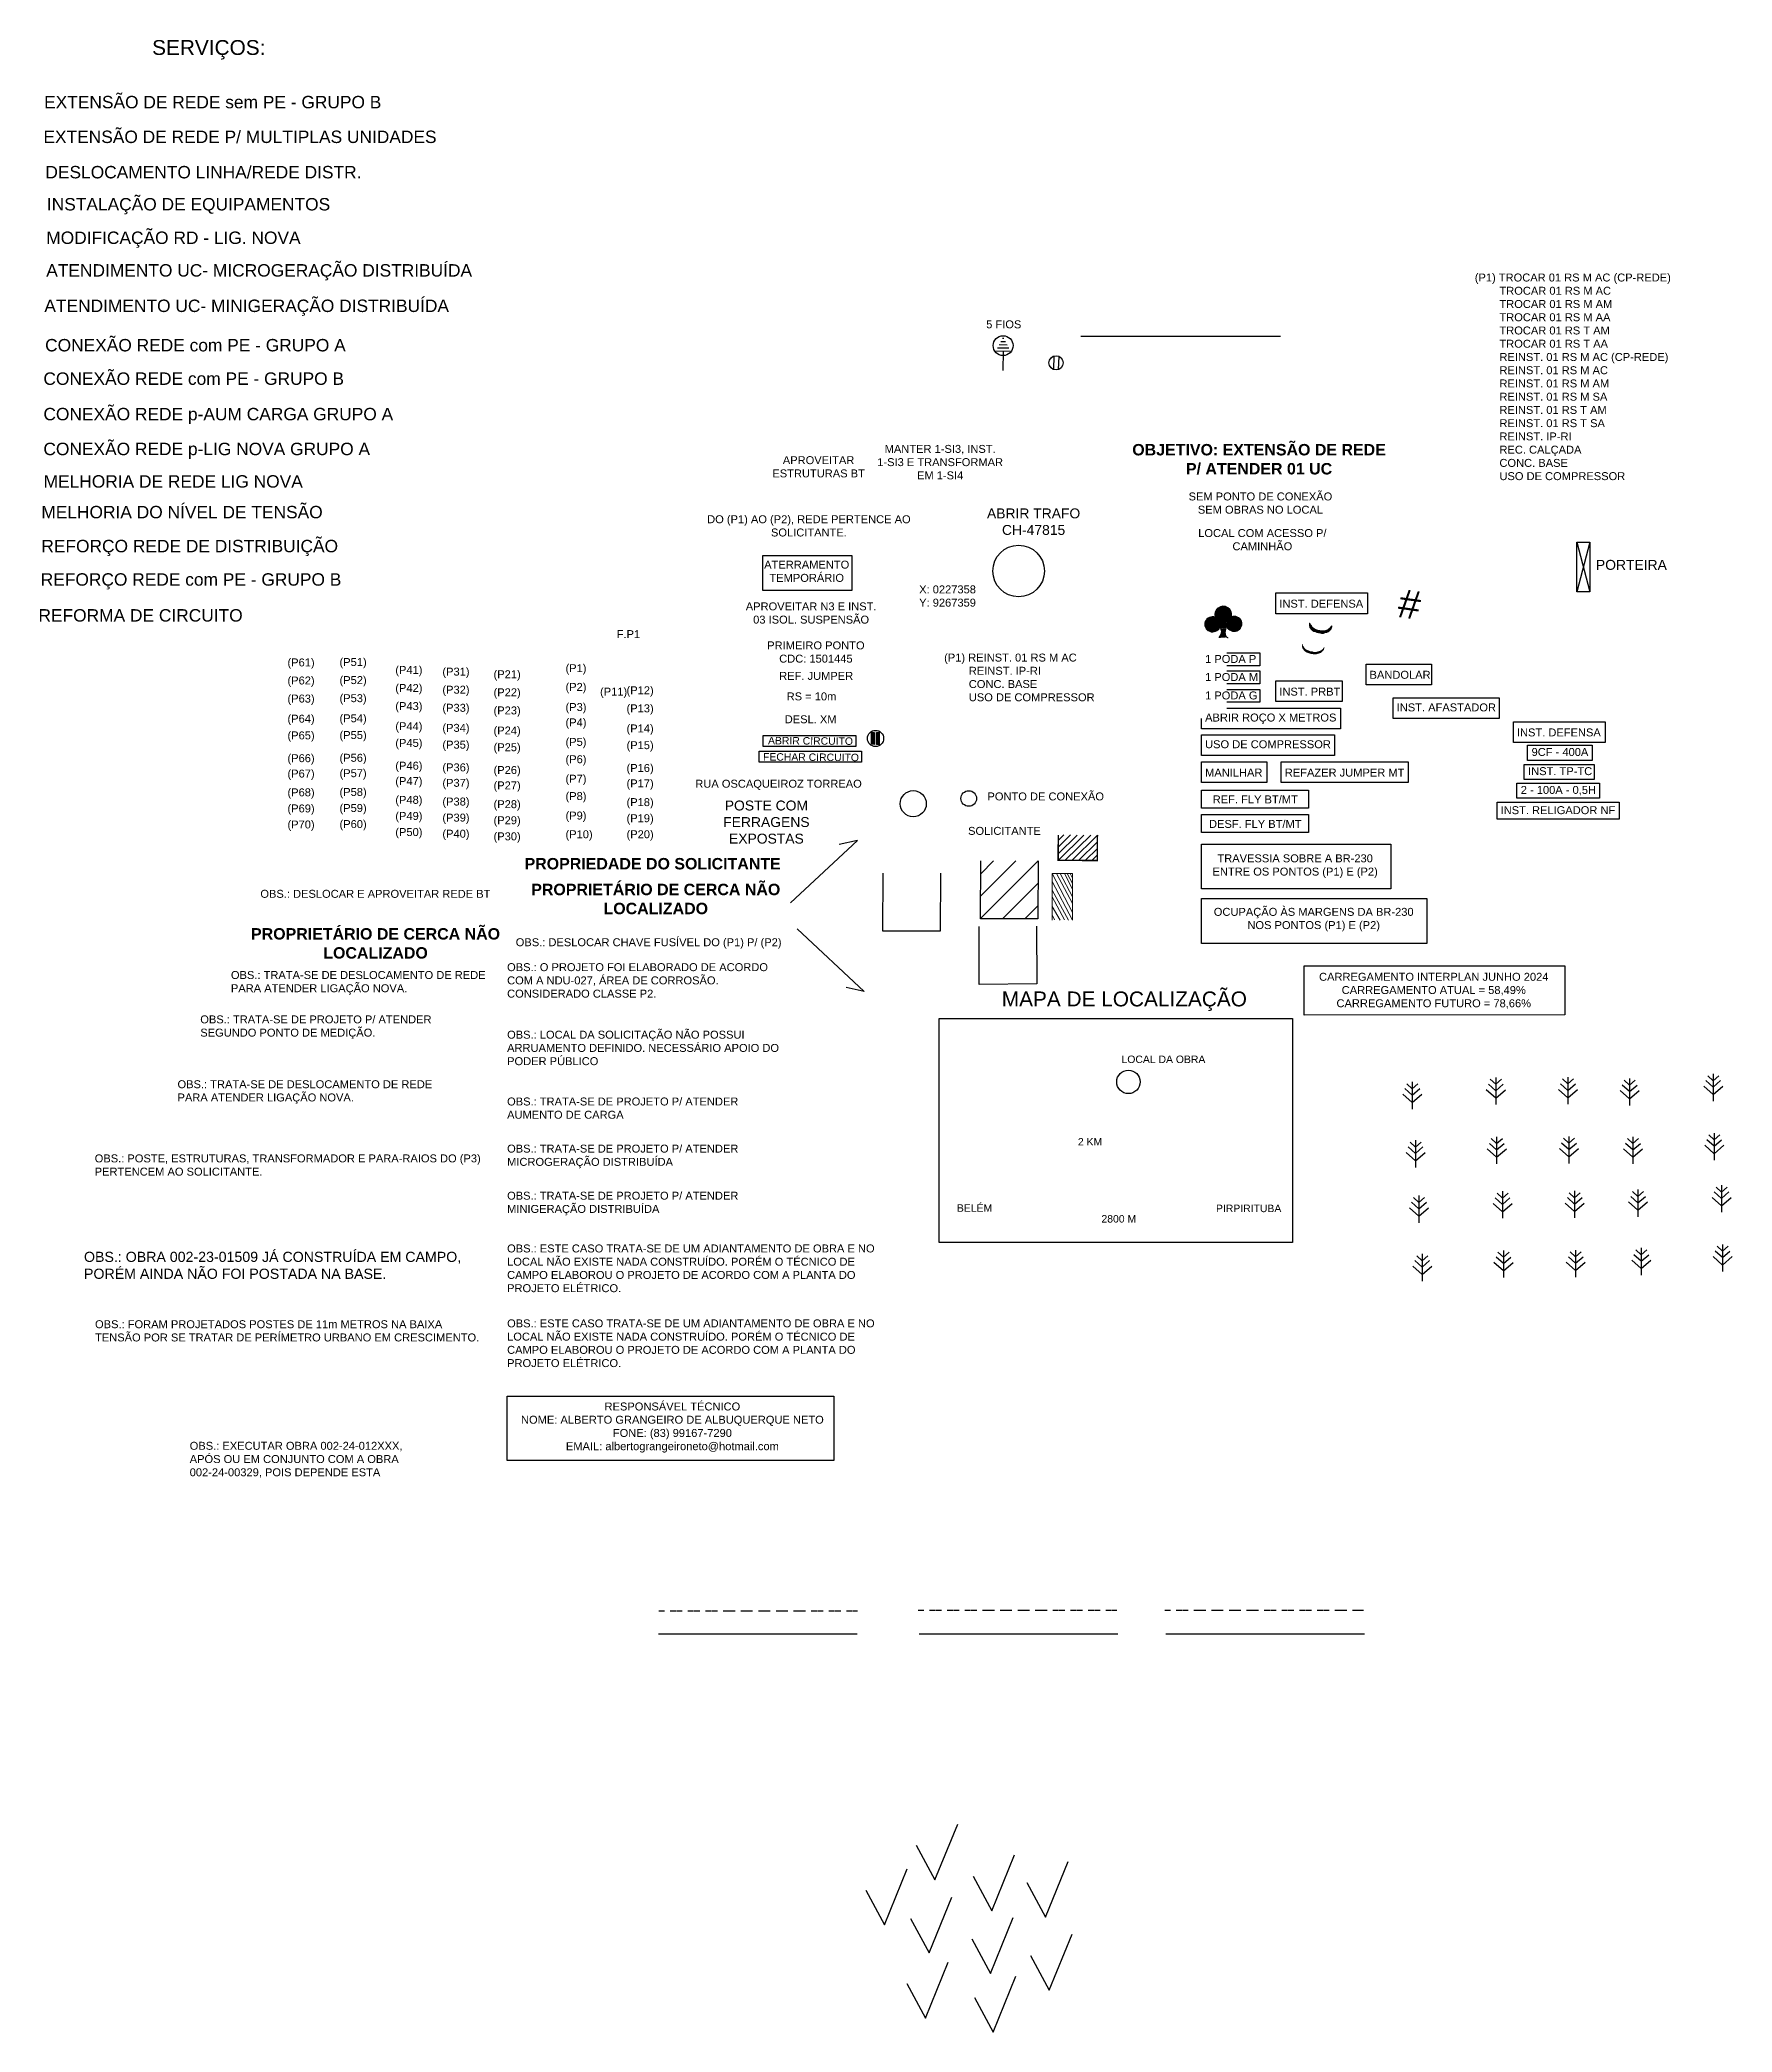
# Paper-space layout 'OBSERVAÇÕES' of a CAD drawing. Extents: x 729 to 1834, y 723 to 1194.
# Drawn here: x 728.8 to 1069.6, y 792.7 to 1194 of the extents above; entities that cross this region are included whole.
import ezdxf

# ---------------------------------------------------------------- set-up
doc = ezdxf.new("R2010")
doc.units = 0
doc.linetypes.add('TRACEJADA', pattern=[3.45, 1.15, -1.15, 1.15])
for name, color, linetype in [('06- CERCADO', 252, 'CERCA'), ('Arvores', 3, 'Continuous'), ('CABO_MT', 7, 'Continuous'), ('Consumidor', 7, 'Continuous'), ('EO_WIRE_SEGMENT_INST', 1, 'Continuous'), ('Estrutura civís', 7, 'Continuous'), ('FORMATO', 7, 'Continuous'), ('Observação', 5, 'Continuous'), ('PTE_P', 3, 'Continuous'), ('Textos', 7, 'Continuous'), ('TEXTOS A IMPLANTAR', 1, 'Continuous')]:
    doc.layers.add(name, color=color, linetype=linetype)
doc.layers.add('ARRUAMENTO', color=253, linetype='Continuous', lineweight=35)
doc.styles.add('Arial', font='arial.ttf')
doc.styles.get("Standard").update_dxf_attribs({"font": 'arial.ttf'})
doc.linetypes.add('CERCA', pattern='A,1.2,-0.13,["X",Standard,S=0.25,R=0,X=-0.075,Y=-0.125],-0.13', length=1.46)

psp = doc.layouts.new('OBSERVAÇÕES')

# ---------------------------------------------------------------- texts
at = {"char_height": 2.5, "attachment_point": 1}
for s, insert in [('EXTENSÃO DE REDE sem PE - GRUPO B', (729.63, 1182.68)), ('EXTENSÃO DE REDE P/ MULTIPLAS UNIDADES', (729.49, 1175.69)), ('DESLOCAMENTO LINHA/REDE DISTR.', (729.89, 1168.57)), ('INSTALAÇÃO DE EQUIPAMENTOS', (730.19, 1162.11)), ('MODIFICAÇÃO RD - LIG. NOVA', (730.06, 1155.36)), ('ATENDIMENTO UC- MICROGERAÇÃO DISTRIBUÍDA', (730.06, 1148.79)), ('ATENDIMENTO UC- MINIGERAÇÃO DISTRIBUÍDA', (729.68, 1141.65)), ('CONEXÃO REDE com PE - GRUPO A', (729.83, 1133.72)), ('CONEXÃO REDE com PE - GRUPO B', (729.49, 1126.98)), ('CONEXÃO REDE p-AUM CARGA GRUPO A', (729.49, 1119.84)), ('CONEXÃO REDE p-LIG NOVA GRUPO A', (729.49, 1112.82)), ('MELHORIA DE REDE LIG NOVA', (729.53, 1106.28)), ('MELHORIA DO NÍVEL DE TENSÃO', (729.07, 1100.1)), ('REFORÇO REDE DE DISTRIBUIÇÃO ', (729.07, 1093.26)), ('REFORÇO REDE com PE - GRUPO B', (728.95, 1086.53)), ('REFORMA DE CIRCUITO', (728.49, 1079.3))]:
    psp.add_mtext(s, dxfattribs=dict(at, insert=insert))
at = {"insert": (1017.74, 1146.9), "char_height": 1.6, "width": 88.5714, "attachment_point": 1}
psp.add_mtext('(P1) TROCAR 01 RS M AC (CP-REDE)\\P        TROCAR 01 RS M AC\\P        TROCAR 01 RS M AM\\P        TROCAR 01 RS M AA\\P        TROCAR 01 RS T AM\\P        TROCAR 01 RS T AA\\P        REINST. 01 RS M AC (CP-REDE)\\P        REINST. 01 RS M AC\\P        REINST. 01 RS M AM\\P        REINST. 01 RS M SA\\P        REINST. 01 RS T AM\\P        REINST. 01 RS T SA\\P        REINST. IP-RI\\P        REC. CALÇADA\\P        CONC. BASE\\P        USO DE COMPRESSOR', dxfattribs=at)
at = {"color": 7, "insert": (1002.8, 1083.42), "char_height": 5.7104, "attachment_point": 1, "rotation": 352}
psp.add_mtext('{\\fArial|b0|i0|c0;# }', dxfattribs=at)
at = {"color": 174, "true_color": 0x0000b2, "insert": (737.66, 949.86), "char_height": 2.043, "width": 77.8785, "attachment_point": 1, "bg_fill": 2}
psp.add_mtext('OBS.: OBRA 002-23-01509 JÁ CONSTRUÍDA EM CAMPO, PORÉM AINDA NÃO FOI POSTADA NA BASE.', dxfattribs=at)
at = {"layer": 'FORMATO', "color": 250, "true_color": 0x333333, "insert": (919.35, 1137.47), "char_height": 1.6, "width": 42.9914, "attachment_point": 1}
psp.add_mtext('5 FIOS', dxfattribs=at)
at = {"layer": 'FORMATO', "color": 1, "char_height": 1.6, "attachment_point": 1}
for s, insert, width in [('\\pxqc;MANTER 1-SI3, INST. 1-SI3 E TRANSFORMAR EM 1-SI4', (896.64, 1112.38), 26.8771), ('\\pxqc;APROVEITAR ESTRUTURAS BT', (873.53, 1110.11), 24.1343), ('\\pxqc;ATERRAMENTO^JTEMPORÁRIO', (861.71, 1089.07), 42.9914), ('\\pxqc;APROVEITAR N3 E INST. ^J03 ISOL. SUSPENSÃO', (862.6, 1080.66), 42.9914), ('INST. DEFENSA', (978.38, 1081.2), 42.9914), ('1 PODA P', (963.43, 1070.07), 42.9914), ('REF. JUMPER', (877.66, 1066.66), 42.9914), ('1 PODA M', (963.43, 1066.43), 42.9914), ('INST. PRBT', (978.38, 1063.49), 12.5448), ('BANDOLAR', (996.55, 1066.88), 42.9914), ('RS = 10m', (879.17, 1062.53), 42.9914), ('1 PODA G', (963.43, 1062.72), 42.9914), ('INST. AFASTADOR', (1002.02, 1060.31), 42.9914), ('DESL. XM', (878.78, 1057.92), 42.9914), ('ABRIR ROÇO X METROS', (963.43, 1058.27), 42.9914), ('USO DE COMPRESSOR', (963.43, 1052.89), 42.9914), ('INST. DEFENSA', (1026.23, 1055.27), 42.9914), ('INST. TP-TC', (1028.48, 1047.47), 42.9914), ('9CF - 400A', (1029.18, 1051.33), 42.9914), ('MANILHAR', (963.43, 1047.18), 42.9914), ('REFAZER JUMPER MT', (979.48, 1047.18), 42.9914), ('2 - 100A - 0,5H', (1027, 1043.69), 42.9914), ('PONTO DE CONEXÃO', (919.6, 1042.38), 42.9914), ('\\pxqc;REF. FLY BT/MT', (961.08, 1041.78), 24.9208), ('INST. RELIGADOR NF', (1022.94, 1039.61), 42.9914), ('SOLICITANTE', (915.7, 1035.44), 42.9914), ('\\pxqc;DESF. FLY BT/MT', (961.08, 1036.84), 24.9208), ('\\pxqc;TRAVESSIA SOBRE A BR-230 ENTRE OS PONTOS (P1) E (P2)', (964.12, 1029.91), 34.9018), ('OBS.: DESLOCAR E APROVEITAR REDE BT', (773.18, 1022.76), 56.4771), ('\\pxqc;OCUPAÇÃO ÀS MARGENS DA BR-230 NOS PONTOS (P1) E (P2)', (964.28, 1019.13), 42.0446), ('OBS.: DESLOCAR CHAVE FUSÍVEL DO (P1) P/ (P2)', (824.61, 1013.01), 56.4771), ('OBS.: O PROJETO FOI ELABORADO DE ACORDO COM A NDU-027, ÁREA DE CORROSÃO. CONSIDERADO CLASSE P2.', (822.87, 1007.99), 56.3927), ('OBS.: TRATA-SE DE DESLOCAMENTO DE REDE PARA ATENDER LIGAÇÃO NOVA.', (767.25, 1006.41), 56.3927), ('\\pxqc;CARREGAMENTO INTERPLAN JUNHO 2024\\PCARREGAMENTO ATUAL = 58,49%\\PCARREGAMENTO FUTURO = 78,66%', (978.23, 1006.05), 62.5018), ('OBS.: TRATA-SE DE PROJETO P/ ATENDER SEGUNDO PONTO DE MEDIÇÃO.', (761.08, 997.47), 56.3927), ('OBS.: LOCAL DA SOLICITAÇÃO NÃO POSSUI ARRUAMENTO DEFINIDO. NECESSÁRIO APOIO DO PODER PÚBLICO', (822.87, 994.39), 56.3927), ('OBS.: TRATA-SE DE DESLOCAMENTO DE REDE PARA ATENDER LIGAÇÃO NOVA.', (756.5, 984.41), 56.3927), ('OBS.: TRATA-SE DE PROJETO P/ ATENDER AUMENTO DE CARGA', (822.87, 980.93), 56.3927), ('OBS.: TRATA-SE DE PROJETO P/ ATENDER MICROGERAÇÃO DISTRIBUÍDA', (822.87, 971.44), 56.3927), ('{\\C96;OBS.: POSTE, ESTRUTURAS, TRANSFORMADOR E PARA-RAIOS DO (P3) PERTENCEM AO SOLICITANTE.}', (739.82, 969.47), 77.8785), ('OBS.: TRATA-SE DE PROJETO P/ ATENDER MINIGERAÇÃO DISTRIBUÍDA', (822.87, 961.96), 56.3927), ('OBS.: ESTE CASO TRATA-SE DE UM ADIANTAMENTO DE OBRA E NO LOCAL NÃO EXISTE NADA CONSTRUÍDO. PORÉM O TÉCNICO DE CAMPO ELABOROU O PROJETO DE ACORDO COM A PLANTA DO PROJETO ELÉTRICO.', (822.87, 951.33), 76.9642), ('OBS.: FORAM PROJETADOS POSTES DE 11m METROS NA BAIXA TENSÃO POR SE TRATAR DE PERÍMETRO URBANO EM CRESCIMENTO.', (739.89, 936.07), 77.8785), ('OBS.: ESTE CASO TRATA-SE DE UM ADIANTAMENTO DE OBRA E NO LOCAL NÃO EXISTE NADA CONSTRUÍDO. PORÉM O TÉCNICO DE CAMPO ELABOROU O PROJETO DE ACORDO COM A PLANTA DO PROJETO ELÉTRICO.', (822.87, 936.24), 77.8785), ('\\pxqc;RESPONSÁVEL TÉCNICO\\PNOME: ALBERTO GRANGEIRO DE ALBUQUERQUE NETO\\PFONE: (83) 99167-7290\\PEMAIL: albertograngeironeto@hotmail.com', (825.68, 919.5), 60.9469)]:
    psp.add_mtext(s, dxfattribs=dict(at, insert=insert, width=width))
at = {"layer": 'FORMATO', "color": 250, "true_color": 0x333333, "insert": (953.08, 1102.8), "char_height": 1.6, "width": 42.9914, "attachment_point": 1, "bg_fill": 3, "box_fill_scale": 1.5, "bg_fill_color": 9, "bg_fill_true_color": 13158600, "bg_fill_transparency": 0}
psp.add_mtext('\\pxqc;{\\C7;SEM PONTO DE CONEXÃO^JSEM OBRAS NO LOCAL}', dxfattribs=at)
at = {"layer": 'FORMATO', "color": 246, "insert": (862.15, 1098.21), "char_height": 1.6, "width": 42.9914, "attachment_point": 1}
psp.add_mtext('\\pxqc;DO (P1) AO (P2), REDE PERTENCE AO SOLICITANTE.', dxfattribs=at)
at = {"layer": 'FORMATO', "color": 0, "char_height": 1.6, "width": 42.9914, "attachment_point": 1}
for s, insert in [('X: 0227358^JY: 9267359 ', (905.85, 1084.08)), ('\\pxqc;PRIMEIRO PONTO\\PCDC: 1501445', (863.56, 1072.8))]:
    psp.add_mtext(s, dxfattribs=dict(at, insert=insert))
at = {"layer": 'FORMATO', "color": 5, "char_height": 1.6, "width": 42.9914, "attachment_point": 1}
for s, insert in [('F.P1', (844.94, 1075.07)), ('OBS.: EXECUTAR OBRA 002-24-012XXX, APÓS OU EM CONJUNTO COM A OBRA 002-24-00329, POIS DEPENDE ESTA', (758.95, 911.58))]:
    psp.add_mtext(s, dxfattribs=dict(at, insert=insert))
at = {"layer": 'FORMATO', "color": 3, "char_height": 1.6, "width": 42.9914, "attachment_point": 1}
for s, insert in [('(P61)', (778.64, 1069.37)), ('(P51)', (789.12, 1069.45)), ('(P41)', (800.36, 1067.86)), ('(P31)', (809.84, 1067.52)), ('(P1)', (834.63, 1068.21)), ('(P62)', (778.64, 1065.73)), ('(P52)', (789.12, 1065.81)), ('(P42)', (800.36, 1064.22)), ('(P32)', (809.84, 1063.88)), ('(P21)', (820.14, 1066.99)), ('(P2)', (834.63, 1064.44)), ('(P11)', (841.59, 1063.49)), ('(P12)', (846.92, 1063.76)), ('(P63)', (778.64, 1062.09)), ('(P53)', (789.12, 1062.17)), ('(P43)', (800.36, 1060.58)), ('(P33)', (809.84, 1060.23)), ('(P22)', (820.14, 1063.35)), ('(P23)', (820.14, 1059.7)), ('(P3)', (834.63, 1060.39)), ('(P13)', (846.92, 1060.12)), ('(P64)', (778.64, 1058.04)), ('(P54)', (789.12, 1058.12)), ('(P44)', (800.36, 1056.53)), ('(P34)', (809.84, 1056.19)), ('(P24)', (820.14, 1055.66)), ('(P4)', (834.63, 1057.29)), ('(P14)', (846.92, 1056.07)), ('(P65)', (778.64, 1054.67)), ('(P55)', (789.12, 1054.75)), ('(P45)', (800.36, 1053.16)), ('(P35)', (809.84, 1052.81)), ('(P25)', (820.14, 1052.29)), ('(P5)', (834.63, 1053.37)), ('(P15)', (846.92, 1052.7)), ('(P66)', (778.64, 1050.08)), ('(P56)', (789.12, 1050.16)), ('(P46)', (800.36, 1048.57)), ('(P36)', (809.84, 1048.23)), ('(P26)', (820.14, 1047.7)), ('(P6)', (834.63, 1049.87)), ('(P16)', (846.92, 1048.11)), ('(P67)', (778.64, 1046.98)), ('(P57)', (789.12, 1047.06)), ('(P47)', (800.36, 1045.47)), ('(P37)', (809.84, 1045.12)), ('(P27)', (820.14, 1044.6)), ('(P7)', (834.63, 1045.95)), ('(P17)', (846.92, 1045.01)), ('(P68)', (778.64, 1043.2)), ('(P69)', (778.64, 1039.96)), ('(P58)', (789.12, 1043.28)), ('(P59)', (789.12, 1040.05)), ('(P48)', (800.36, 1041.69)), ('(P38)', (809.84, 1041.35)), ('(P28)', (820.14, 1040.82)), ('(P8)', (834.63, 1042.45)), ('(P18)', (846.92, 1041.23)), ('(P70)', (778.64, 1036.73)), ('(P60)', (789.12, 1036.81)), ('(P49)', (800.36, 1038.45)), ('(P39)', (809.84, 1038.11)), ('(P29)', (820.14, 1037.58)), ('(P9)', (834.63, 1038.53)), ('(P19)', (846.92, 1037.99)), ('(P50)', (800.36, 1035.21)), ('(P40)', (809.84, 1034.87)), ('(P30)', (820.14, 1034.34)), ('(P10)', (834.63, 1034.76)), ('(P20)', (846.92, 1034.76))]:
    psp.add_mtext(s, dxfattribs=dict(at, insert=insert))
at = {"layer": 'FORMATO', "color": 0, "insert": (860.77, 1044.94), "char_height": 1.6, "width": 56.1223, "attachment_point": 1, "bg_fill": 2}
psp.add_mtext('{\\C256;RUA OSCAQUEIROZ TORREAO}', dxfattribs=at)
at = {"layer": 'FORMATO', "char_height": 2.3, "width": 59.3122, "attachment_point": 1}
for s, insert in [('\\pxqc;{\\fArial|b1|i0|c0|p34;\\C96;PROPRIEDADE DO SOLICITANTE}', (822.52, 1029.18)), ('\\pxqc;{\\fArial|b1|i0|c0|p34;PROPRIETÁRIO DE CERCA NÃO LOCALIZADO}', (823.15, 1023.99)), ('\\pxqc;{\\fArial|b1|i0|c0|p34;PROPRIETÁRIO DE CERCA NÃO LOCALIZADO}', (766.72, 1015.05))]:
    psp.add_mtext(s, dxfattribs=dict(at, insert=insert))
at = {"layer": 'Observação', "color": 7, "linetype": 'Continuous'}
psp.add_text('PORTEIRA', height=2, dxfattribs=at).set_placement((1042.14, 1087.22))
at = {"layer": 'Textos', "color": 1, "insert": (915.5, 1099.59), "char_height": 2, "width": 26.7976, "attachment_point": 1}
psp.add_mtext('\\pxqc;ABRIR TRAFO\\PCH-47815', dxfattribs=at)
at = {"layer": 'TEXTOS A IMPLANTAR', "color": 7, "attachment_point": 1, "style": 'Arial'}
for s, insert, char_height, width in [('SERVIÇOS:', (751.38, 1193.93), 3, 56.1223), ('MAPA DE LOCALIZAÇÃO', (922.49, 1002.29), 3, 56.1223), ('{\\C106;LOCAL DA OBRA}', (946.6, 989.38), 1.5, 26.7614), ('2 KM', (937.82, 972.77), 1.5, 26.7614), ('BELÉM', (913.45, 959.42), 1.5, 26.7614), ('PIRPIRITUBA', (965.63, 959.35), 1.5, 26.7614), ('2800 M', (942.56, 957.25), 1.5, 26.7614)]:
    psp.add_mtext(s, dxfattribs=dict(at, insert=insert, char_height=char_height, width=width))
at = {"layer": 'TEXTOS A IMPLANTAR', "char_height": 1.5, "attachment_point": 1, "rotation": 359.6051}
for s, width, insert in [('\\A1;{\\C1;ABRIR CIRCUITO}', 18.2151, (875.42, 1053.58)), ('\\A1;{\\C1;FECHAR CIRCUITO}', 19.2547, (874.41, 1050.31))]:
    psp.add_mtext_dynamic_manual_height_columns(s, width=width, gutter_width=12.5, heights=[0], dxfattribs=dict(at, insert=insert))

# ---------------------------------------------------------------- blocks, each defined once
blk = doc.blocks.new('PODA')
at = {"layer": 'ARRUAMENTO', "lineweight": 9}
h = blk.add_hatch(color=84, dxfattribs=at)
h.paths.add_polyline_path([(300679.57, 9195917.38, -2.354899), (300678.66, 9195919.45, -0.000716), (300678.66, 9195919.46, -0.425808), (300679.57, 9195917.38)])
h.paths.add_polyline_path([(300678.53, 9195917.87, 1), (300678.03, 9195917.87, 1)], flags=16)
h.paths.add_polyline_path([(300679.33, 9195918.63, 1), (300678.84, 9195918.63, 1)], flags=16)
h = blk.add_hatch(color=84, dxfattribs=at)
h.paths.add_polyline_path([(300678.66, 9195919.45, -1.34654), (300681.91, 9195919.56, -0.100065), (300681.61, 9195918.96, 1.239189), (300681.26, 9195918.62, -0.313962), (300679.33, 9195918.59, 0.558203), (300679.01, 9195918.86, -0.101604)])
h.paths.add_polyline_path([(300680.32, 9195918.97, 1), (300679.83, 9195918.97, 1)], flags=16)
h.paths.add_polyline_path([(300681.14, 9195920.02, 1), (300680.64, 9195920.02, 1)], flags=16)
h.paths.add_polyline_path([(300680.13, 9195920.21, 1), (300679.64, 9195920.21, 1)], flags=16)
for color, points in [(1, [(300679.33, 9195918.63, 1), (300678.84, 9195918.63, 1)]), (1, [(300680.13, 9195920.21, 1), (300679.64, 9195920.21, 1)]), (1, [(300680.32, 9195918.97, 1), (300679.83, 9195918.97, 1)]), (1, [(300681.14, 9195920.02, 1), (300680.64, 9195920.02, 1)]), (1, [(300681.65, 9195918.83, 1), (300681.15, 9195918.83, 1)]), (1, [(300678.53, 9195917.87, 1), (300678.03, 9195917.87, 1)]), (29, [(300680.24, 9195917.04), (300680.46, 9195917.07), (300680.66, 9195917.15), (300680.84, 9195917.29), (300681, 9195917.49), (300680.77, 9195916.9), (300680.75, 9195916.82), (300680.68, 9195916.39), (300680.68, 9195916.3), (300680.68, 9195916.28), (300680.68, 9195916.27), (300680.71, 9195915.94), (300680.78, 9195915.67), (300680.86, 9195915.52), (300681.02, 9195915.37), (300681.02, 9195915.37), (300681.02, 9195915.36), (300681.02, 9195915.37), (300681.26, 9195915.29), (300680.68, 9195915.34), (300680.48, 9195915.29), (300680.17, 9195915.3), (300679.81, 9195915.28), (300679.62, 9195915.23), (300679.45, 9195915.27), (300679.36, 9195915.31), (300679.76, 9195915.96), (300679.76, 9195915.96), (300679.77, 9195915.97), (300679.87, 9195916.24), (300679.9, 9195916.4), (300679.88, 9195916.65), (300679.88, 9195916.65), (300679.88, 9195916.65), (300679.83, 9195916.84), (300679.71, 9195917.11), (300679.58, 9195917.37), (300679.83, 9195917.15), (300680.02, 9195917.07)]), (1, [(300680.95, 9195917.91, 1), (300680.45, 9195917.91, 1)]), (1, [(300682.61, 9195917.99, 1), (300682.12, 9195917.99, 1)])]:
    blk.add_hatch(color=color, dxfattribs=at).paths.add_polyline_path(points)
h = blk.add_hatch(color=84, dxfattribs=at)
h.paths.add_polyline_path([(300681.09, 9195917.89, 1), (300679.41, 9195917.89, 1)])
h.paths.add_polyline_path([(300680.95, 9195917.91, 1), (300680.45, 9195917.91, 1)], flags=16)
h = blk.add_hatch(color=84, dxfattribs=at)
h.paths.add_polyline_path([(300681.91, 9195919.56, -2.352027), (300681, 9195917.49), (300681, 9195917.48, -0.049544), (300680.91, 9195917.78, 0.343958), (300680.88, 9195918.08, -0.315039), (300681.91, 9195919.56, -0.000674)])
h.paths.add_polyline_path([(300682.61, 9195917.99, 1), (300682.12, 9195917.99, 1)], flags=16)
h.paths.add_polyline_path([(300681.65, 9195918.83, 1), (300681.15, 9195918.83, 1)], flags=16)
at = {"color": 1, "lineweight": 9}
for centre in [(300679.08, 9195918.63), (300679.88, 9195920.21), (300680.08, 9195918.97), (300680.89, 9195920.02), (300681.4, 9195918.83), (300678.28, 9195917.87), (300680.7, 9195917.91), (300682.36, 9195917.99)]:
    blk.add_circle(centre, 0.247, dxfattribs=at)
at = {"color": 3, "lineweight": 9}
for centre, radius, start, end in [((300678.12, 9195917.98), 1.57, 69.6652, 337.6318), ((300680.27, 9195919.99), 1.69, 344.8624, 198.7304), ((300682.45, 9195918.09), 1.57, 202.3682, 110.3348)]:
    blk.add_arc(centre, radius, start, end, dxfattribs=at)
at = {"color": 29, "lineweight": 9}
for points, knots in [([(300679.57, 9195917.38), (300679.73, 9195917.09), (300680.11, 9195916.39), (300679.64, 9195915.71), (300679.36, 9195915.31)], [0, 0, 0, 0, 0.921067, 2.250509, 2.250509, 2.250509, 2.250509]), ([(300681, 9195917.49), (300680.84, 9195917.13), (300680.55, 9195916.45), (300680.8, 9195915.36), (300681.21, 9195915.29), (300681.26, 9195915.29)], [0, 0, 0, 0, 1.212584, 2.308742, 2.452396, 2.452396, 2.452396, 2.452396])]:
    blk.add_open_spline(points, degree=3, knots=knots, dxfattribs=at)
blk = doc.blocks.new('A$C6BB1416F')
h = blk.add_hatch(color=1)
h.paths.add_polyline_path([(1.84, 0.46), (2.37, 0.46), (2.38, 2.83), (1.86, 2.83)])
h.paths.add_polyline_path([(1.37, 2.84), (0.84, 2.84), (0.83, 0.47), (1.36, 0.46)])
at = {"color": 1}
for points in [[(1.36, 0.46), (0.83, 0.47), (0.84, 2.84), (1.37, 2.84)], [(2.37, 0.46), (1.84, 0.46), (1.86, 2.83), (2.38, 2.83)]]:
    blk.add_lwpolyline(points, close=True, dxfattribs=at)
blk.add_circle((1.64, 1.64), 1.64, dxfattribs=at)
blk = doc.blocks.new('A$C2B641D23')
at = {"color": 38}
for p, q in [((0, 10), (2.623812, 0)), ((2.623812, 10), (0, 0))]:
    blk.add_line(p, q, dxfattribs=at)
blk.add_lwpolyline([(0, 10), (2.623812, 10), (2.623812, 0), (0, 0)], close=True, dxfattribs=at)
blk = doc.blocks.new('UCSOLICITANTE')
at = {"color": 1, "lineweight": 0, "true_color": 0xff0000}
for points in [[(1048.128353, 1033.618845), (1048.128353, 1043.02002), (1044.02784, 1043.02002), (1044.02784, 1033.618845)], [(1044.02784, 1043.02002), (1048.128353, 1035.219045)], [(1044.02784, 1041.41982), (1048.128353, 1033.618845)], [(1044.02784, 1039.719607), (1047.328253, 1033.618845)], [(1044.927953, 1043.02002), (1048.128353, 1037.01927)], [(1045.628041, 1043.02002), (1048.128353, 1038.319432)], [(1046.528153, 1043.02002), (1048.128353, 1039.919632)], [(1047.028215, 1043.02002), (1048.128353, 1041.01977)], [(1047.628291, 1043.02002), (1048.128353, 1042.119907)], [(1044.02784, 1038.319432), (1046.528153, 1033.718857)], [(1044.02784, 1036.419195), (1045.628041, 1033.618845)], [(1044.02784, 1034.718982), (1044.527903, 1033.718857)]]:
    blk.add_lwpolyline(points, dxfattribs=at)
blk = doc.blocks.new('A$C7283255F')
at = {"layer": 'Textos', "color": 3}
for p, q in [((7.55798, 11.187433), (1.741773, 16.422848)), ((7.55798, 16.35188), (3.220914, 20.390679)), ((7.55798, 21.811326), (7.55798, 0)), ((7.55798, 16.35188), (12.138872, 20.390679)), ((7.55798, 11.187433), (13.618013, 16.422848)), ((7.55798, 5.22917), (0.000029, 11.978753)), ((7.55798, 5.22917), (15.359757, 11.978753))]:
    blk.add_line(p, q, dxfattribs=at)
blk = doc.blocks.new('Terra cerca')
at = {"color": 251}
for p, q in [((-1.120453, 4.453429), (1.185161, 4.436647)), ((-0.778762, 5.092303), (0.852806, 5.080427)), ((-0.43707, 5.731178), (0.520451, 5.724208)), ((-0.095379, 6.370052), (0.188096, 6.367989)), ((-1.462144, 3.814554), (1.517516, 3.792866)), ((0.027686, 3.80371), (-0.001094, -0.150262))]:
    blk.add_line(p, q, dxfattribs=at)
blk.add_circle((0.035552, 4.884428), 2, dxfattribs=at)
blk = doc.blocks.new('000')
at = {"color": 251, "linetype": 'Continuous'}
for p, q in [((1027.800488, 614.127496), (1027.800488, 616.750395)), ((1028.780488, 614.127496), (1028.780488, 616.750395))]:
    blk.add_line(p, q, dxfattribs=at)
at = {"color": 251}
blk.add_circle((1028.290488, 615.438945), 1.423956, dxfattribs=at)
blk = doc.blocks.new('Clipboard4781')
h = blk.add_hatch()
h.set_pattern_fill('LINE', color=1, scale=0.3, angle=44.6404, style=0)
h.set_pattern_definition([(44.6404, (-408.1264, -216.2498), (-0.6692788, 0.677733), [])])
h.paths.add_polyline_path([(8.06, 5.26), (0.18, 5.31), (0.15, 0.2), (8.03, 0.15)])
at = {"layer": 'Consumidor', "color": 1, "linetype": 'Continuous', "lineweight": -3, "const_width": 0.3}
blk.add_lwpolyline([(8.06, 5.26), (8.06, 5.26), (8.03, 0.15), (0.15, 0.2), (0.18, 5.31)], dxfattribs=at)
blk = doc.blocks.new('SOLICITANTE')
at = {"layer": 'PTE_P', "color": 1}
for p, q in [((898.530203, 1014.45431), (898.592387, 1026.107924)), ((910.165862, 1026.107924), (910.103678, 1014.45431)), ((910.103678, 1014.45431), (898.530203, 1014.45431))]:
    blk.add_line(p, q, dxfattribs=at)
blk = doc.blocks.new('.')
at = {"layer": 'PTE_P', "color": 7}
for p, q in [((900.122327, 1000.774746), (903.340426, 1011.891813)), ((903.340426, 1011.891813), (914.517179, 1008.5917)), ((911.299081, 997.474634), (900.122327, 1000.774746))]:
    blk.add_line(p, q, dxfattribs=at)

# ---------------------------------------------------------------- hatches: boundary and pattern name
at = {"true_color": 0xff0000}
h = psp.add_hatch(color=1, dxfattribs=at)
h.dxf.hatch_style = 2
h.paths.add_polyline_path([(988.95, 1075.71), (988.85, 1075.31), (988.65, 1075.11), (988.55, 1075.01), (988.25, 1074.71), (987.95, 1074.61), (987.55, 1074.51), (987.25, 1074.41), (986.85, 1074.41), (986.45, 1074.51), (986.25, 1074.51), (985.95, 1074.61), (985.65, 1074.71), (985.35, 1074.81), (985.05, 1075.01), (984.85, 1075.21), (984.55, 1075.61), (984.45, 1076.01), (984.45, 1076.51), (984.55, 1076.51), (984.65, 1076.11), (984.85, 1075.91), (984.95, 1075.71), (985.15, 1075.51), (985.45, 1075.31), (985.75, 1075.21), (985.95, 1075.11), (986.15, 1075.01), (986.55, 1075.01), (986.75, 1074.91), (987.35, 1074.91), (987.65, 1075.01), (988.05, 1075.11), (988.25, 1075.21), (988.65, 1075.51), (988.85, 1075.81), (988.95, 1075.91)])
h = psp.add_hatch(color=7)
h.dxf.hatch_style = 2
h.paths.add_polyline_path([(987.45, 1071.49), (987.35, 1071.09), (987.15, 1070.89), (987.05, 1070.79), (986.75, 1070.49), (986.45, 1070.39), (986.05, 1070.29), (985.75, 1070.19), (985.34, 1070.19), (984.94, 1070.29), (984.74, 1070.29), (984.44, 1070.39), (984.14, 1070.49), (983.84, 1070.59), (983.54, 1070.79), (983.34, 1070.99), (983.04, 1071.39), (982.94, 1071.79), (982.94, 1072.29), (983.04, 1072.29), (983.14, 1071.89), (983.34, 1071.69), (983.44, 1071.49), (983.64, 1071.29), (983.94, 1071.09), (984.24, 1070.99), (984.44, 1070.89), (984.64, 1070.79), (985.04, 1070.79), (985.24, 1070.69), (985.85, 1070.69), (986.15, 1070.79), (986.55, 1070.89), (986.75, 1070.99), (987.15, 1071.29), (987.35, 1071.59), (987.45, 1071.69)])
at = {"layer": 'PTE_P'}
h = psp.add_hatch(dxfattribs=at)
h.set_pattern_fill('ANSI31', color=1, style=0)
h.paths.add_polyline_path([(918.26, 1028.58), (929.84, 1028.58), (929.78, 1016.92), (918.2, 1016.92)])

# ---------------------------------------------------------------- linework, layer by layer
at = {"color": 1}
for points in [[(874.34, 1090.13), (892.3, 1090.13), (892.3, 1083.08), (874.34, 1083.08)], [(977.67, 1082.56), (996.14, 1082.56), (996.14, 1078.39), (977.67, 1078.39)], [(962.72, 1070.5), (974.43, 1070.5), (974.43, 1067.9), (962.72, 1067.9)], [(995.84, 1068.24), (1009, 1068.24), (1009, 1064.07), (995.84, 1064.07)], [(962.72, 1066.86), (974.43, 1066.86), (974.43, 1064.26), (962.72, 1064.26)], [(977.67, 1064.85), (991.02, 1064.85), (991.02, 1060.68), (977.67, 1060.68)], [(962.72, 1063.15), (974.43, 1063.15), (974.43, 1060.55), (962.72, 1060.55)], [(1001.3, 1061.43), (1022.62, 1061.43), (1022.62, 1057.25), (1001.3, 1057.25)], [(962.72, 1059.38), (990.68, 1059.38), (990.68, 1055.21), (962.72, 1055.21)], [(1025.51, 1056.63), (1043.98, 1056.63), (1043.98, 1052.46), (1025.51, 1052.46)], [(874.41, 1053.87), (893.13, 1053.87), (893.13, 1051.61), (874.41, 1051.61)], [(962.72, 1054), (989.47, 1054), (989.47, 1049.83), (962.72, 1049.83)], [(1028.38, 1051.91), (1041.36, 1051.91), (1041.36, 1048.84), (1028.38, 1048.84)], [(873.62, 1050.72), (894.25, 1050.72), (894.25, 1048.46), (873.62, 1048.46)], [(962.72, 1048.54), (975.88, 1048.54), (975.88, 1044.37), (962.72, 1044.37)], [(978.77, 1048.54), (1004.31, 1048.54), (1004.31, 1044.37), (978.77, 1044.37)], [(1027.68, 1048.04), (1041.77, 1048.04), (1041.77, 1044.98), (1027.68, 1044.98)], [(1026.19, 1044.26), (1042.84, 1044.26), (1042.84, 1041.2), (1026.19, 1041.2)], [(962.72, 1042.85), (984.25, 1042.85), (984.25, 1039.24), (962.72, 1039.24)], [(1022.26, 1040.41), (1046.81, 1040.41), (1046.81, 1036.98), (1022.26, 1036.98)], [(962.72, 1037.91), (984.25, 1037.91), (984.25, 1034.3), (962.72, 1034.3)], [(962.72, 1031.96), (1000.86, 1031.96), (1000.86, 1022.95), (962.72, 1022.95)], [(962.72, 1020.99), (1008.09, 1020.99), (1008.09, 1011.98), (962.72, 1011.98)], [(983.38, 1007.43), (1035.89, 1007.49), (1035.89, 997.58), (983.38, 997.52)], [(822.87, 920.79), (888.64, 920.79), (888.64, 907.83), (822.87, 907.83)]]:
    psp.add_lwpolyline(points, close=True, dxfattribs=at)
at = {"color": 1, "lineweight": 0, "true_color": 0xff0000}
psp.add_lwpolyline([(988.95, 1075.71), (988.85, 1075.31), (988.65, 1075.11), (988.55, 1075.01), (988.25, 1074.71), (987.95, 1074.61), (987.55, 1074.51), (987.25, 1074.41), (986.85, 1074.41), (986.45, 1074.51), (986.25, 1074.51), (985.95, 1074.61), (985.65, 1074.71), (985.35, 1074.81), (985.05, 1075.01), (984.85, 1075.21), (984.55, 1075.61), (984.45, 1076.01), (984.45, 1076.21), (984.45, 1076.41), (984.45, 1076.51), (984.55, 1076.51), (984.65, 1076.11), (984.85, 1075.91), (984.95, 1075.71), (985.15, 1075.51), (985.45, 1075.31), (985.75, 1075.21), (985.95, 1075.11), (986.15, 1075.01), (986.55, 1075.01), (986.75, 1074.91), (987.05, 1074.91), (987.35, 1074.91), (987.65, 1075.01), (988.05, 1075.11), (988.25, 1075.21), (988.65, 1075.51), (988.85, 1075.81), (988.95, 1075.91)], close=True, dxfattribs=at)
at = {"color": 1}
for points in [[(879.93, 1020.15), (893.42, 1032.72), (889.76, 1031.92)], [(881.3, 1014.89), (894.79, 1002.32), (891.13, 1003.12)]]:
    psp.add_lwpolyline(points, dxfattribs=at)
psp.add_lwpolyline([(909.91, 996.83), (981.02, 996.83), (981.02, 951.75), (909.91, 951.75)], close=True)
psp.add_circle((925.88, 1086.98), 5.19, dxfattribs=at)
psp.add_circle((947.99, 984.08), 2.36)
at = {"layer": '06- CERCADO', "linetype": 'CERCA', "ltscale": 5}
psp.add_lwpolyline([(938.41, 1134.29), (978.61, 1134.29)], dxfattribs=at)
at = {"layer": 'Arvores'}
for p, q in [((909.03, 823.33), (913.61, 834.59)), ((905.27, 830.31), (909.03, 823.33)), ((920.49, 817.1), (925.06, 828.37)), ((931.29, 815.82), (935.86, 827.08)), ((898.89, 814.28), (903.46, 825.54)), ((916.72, 824.08), (920.49, 817.1)), ((927.52, 822.8), (931.29, 815.82)), ((895.12, 821.25), (898.89, 814.28)), ((907.89, 808.62), (912.46, 819.88)), ((904.12, 815.6), (907.89, 808.62)), ((920.23, 804.5), (924.81, 815.77)), ((916.46, 811.48), (920.23, 804.5)), ((932.06, 801.16), (936.64, 812.43)), ((907.11, 795.5), (911.69, 806.77)), ((928.29, 808.14), (932.06, 801.16)), ((920.74, 792.68), (925.32, 803.94)), ((903.35, 802.48), (907.11, 795.5)), ((916.98, 799.65), (920.74, 792.68))]:
    psp.add_line(p, q, dxfattribs=at)
at = {"layer": 'CABO_MT', "color": 96, "linetype": 'TRACEJADA', "true_color": 0x008000}
psp.add_line((853.42, 877.55), (893.42, 877.55), dxfattribs=at)
at = {"layer": 'CABO_MT', "color": 1, "linetype": 'TRACEJADA'}
psp.add_line((905.64, 877.68), (945.64, 877.68), dxfattribs=at)
at = {"layer": 'CABO_MT', "color": 8, "linetype": 'TRACEJADA'}
psp.add_line((955.3, 877.68), (995.3, 877.68), dxfattribs=at)
at = {"layer": 'CABO_MT', "color": 5}
psp.add_line((853.36, 872.91), (893.36, 872.91), dxfattribs=at)
at = {"layer": 'CABO_MT', "color": 1}
psp.add_line((905.86, 872.91), (945.86, 872.91), dxfattribs=at)
at = {"layer": 'CABO_MT', "color": 8}
psp.add_line((955.52, 872.91), (995.52, 872.91), dxfattribs=at)
at = {"layer": 'PTE_P', "color": 1}
for p, q in [((918.2, 1016.92), (918.26, 1028.58)), ((929.84, 1028.58), (929.78, 1016.92)), ((929.78, 1016.92), (918.2, 1016.92))]:
    psp.add_line(p, q, dxfattribs=at)

# ---------------------------------------------------------------- block references
at = {"color": 251, "rotation": 177.670099}
psp.add_blockref('000', (1985.88, 1702.04), dxfattribs=at)
for name, p in [('A$C6BB1416F', (895.42, 1051.61)), ('SOLICITANTE', (0, 0))]:
    psp.add_blockref(name, p)
at = {"color": 1}
psp.add_blockref('Clipboard4781', (933.69, 1028.52), dxfattribs=at)
at = {"rotation": 106.626101}
psp.add_blockref('.', (2146, 427.66), dxfattribs=at)
at = {"layer": 'ARRUAMENTO', "lineweight": 9}
psp.add_blockref('PODA', (-299713.18, -9194841.74), dxfattribs=at)
at = {"layer": 'Arvores', "xscale": 0.25, "yscale": 0.25, "zscale": 0.25}
for p in [(1003.24, 978.62), (1020.06, 979.51), (1034.6, 979.58), (1047.02, 979.34), (1063.84, 980.23), (1003.9, 966.87), (1020.26, 967.59), (1034.8, 967.66), (1047.68, 967.59), (1064.04, 968.31), (1065.53, 957.81), (1004.59, 955.72), (1021.42, 956.6), (1035.96, 956.67), (1048.71, 956.92), (1065.73, 945.89), (1005.25, 943.97), (1021.61, 944.69), (1036.16, 944.75), (1049.37, 945.17)]:
    psp.add_blockref('A$C7283255F', p, dxfattribs=at)
at = {"layer": 'EO_WIRE_SEGMENT_INST'}
psp.add_blockref('Terra cerca', (922.72, 1127.49), dxfattribs=at)
at = {"layer": 'Estrutura civís', "color": 4}
psp.add_blockref('A$C2B641D23', (1038.3, 1082.79), dxfattribs=at)
at = {"layer": 'PTE_P'}
psp.add_blockref('UCSOLICITANTE', (-111.39, -16.99), dxfattribs=at)

psp.set_redraw_order([(e.dxf.handle, doc.entitydb.next_handle()) for e in psp.query("TEXT MTEXT ATTDEF DIMENSION ARC_DIMENSION")])  # texts and dimensions are drawn at this point

# ---------------------------------------------------------------- next in the draw order: linework, layer by layer
at = {"color": 3}
psp.add_circle((904.66, 1040.11), 2.63, dxfattribs=at)
at = {"color": 1}
psp.add_circle((915.84, 1041.16), 1.57, dxfattribs=at)

# ---------------------------------------------------------------- next in the draw order: texts
at = {"layer": 'FORMATO', "color": 96, "insert": (944.64, 1112.57), "char_height": 2.3, "width": 59.3122, "attachment_point": 1, "bg_fill": 3, "box_fill_scale": 1.5, "bg_fill_color": 9, "bg_fill_true_color": 13158600, "bg_fill_transparency": 0}
psp.add_mtext('\\pxqc;{\\fArial|b1|i0|c0|p34;OBJETIVO: EXTENSÃO DE REDE^JP/ ATENDER 01 UC}', dxfattribs=at)
at = {"layer": 'FORMATO', "color": 246, "insert": (953.47, 1095.43), "char_height": 1.6, "width": 42.9914, "attachment_point": 1, "bg_fill": 3, "box_fill_scale": 1.5, "bg_fill_color": 9, "bg_fill_true_color": 13158600, "bg_fill_transparency": 0}
psp.add_mtext('\\pxqc;LOCAL COM ACESSO P/^JCAMINHÃO', dxfattribs=at)
at = {"layer": 'FORMATO', "color": 0, "insert": (910.88, 1070.35), "char_height": 1.6, "width": 56.1223, "attachment_point": 1, "bg_fill": 2}
psp.add_mtext('{\\C256;(P1) REINST. 01 RS M AC\\P        REINST. IP-RI\\P        CONC. BASE\\P        USO DE COMPRESSOR\\P                  }', dxfattribs=at)
at = {"layer": 'Textos', "color": 1, "insert": (861.69, 1040.75), "char_height": 2, "width": 26.7976, "attachment_point": 1}
psp.add_mtext('\\pxqc;POSTE COM\\PFERRAGENS \\PEXPOSTAS', dxfattribs=at)

doc.saveas('drawing.dxf')
